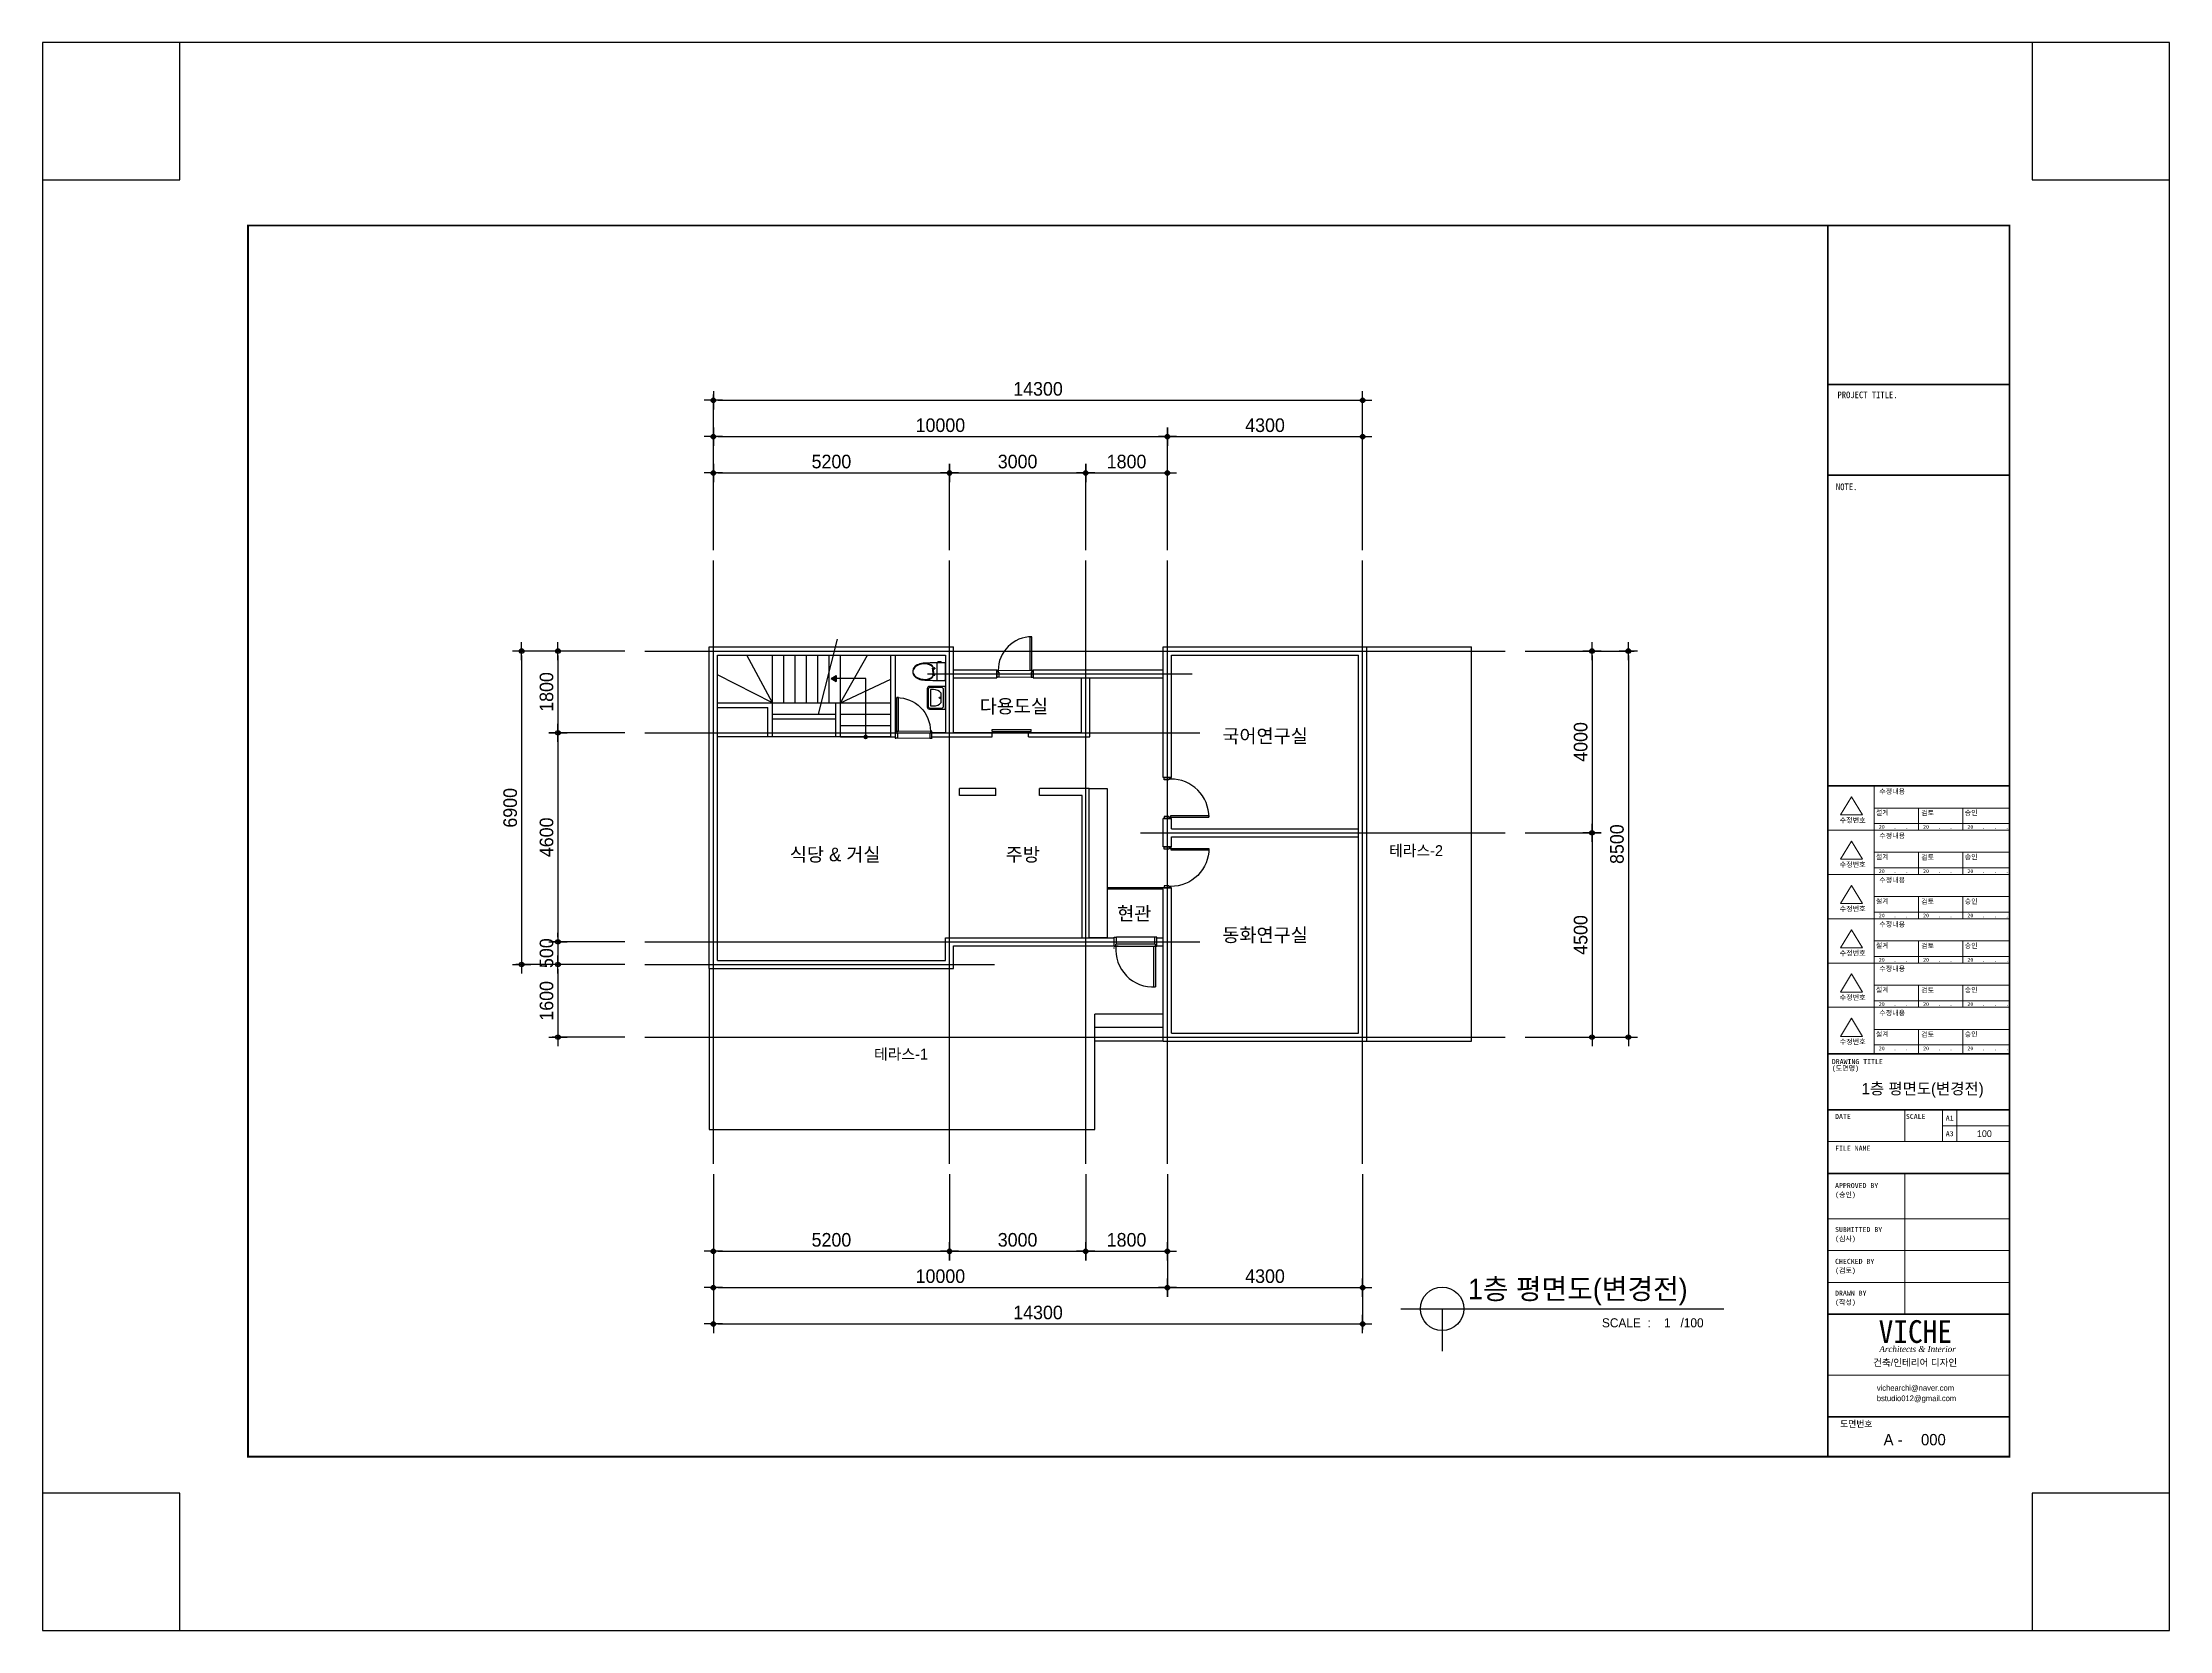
# Model space of a CAD drawing. Header units: millimetres. Extents: x 2237537 to 2823092, y 532110 to 734861.
# Drawn here: x 2514762 to 2561606, y 699904 to 734861 of the extents above; entities that cross this region are included whole.
import ezdxf
from ezdxf.enums import TextEntityAlignment as Align
from ezdxf.lldxf.tags import DXFTag

# ---------------------------------------------------------------- set-up
doc = ezdxf.new("R2010")
doc.units = ezdxf.units.MM
doc.header["$LTSCALE"] = 300
doc.header["$MEASUREMENT"] = 0
doc.layers.get('0').update_dxf_attribs({"lineweight": 0})
for name, color, linetype in [('2', 2, 'Continuous'), ('3', 3, 'Continuous'), ('6', 6, 'Continuous'), ("A'_CWAL", 2, 'Continuous'), ('A-SHT', 9, 'Continuous'), ('BOX-T1', 3, 'Continuous'), ('BOX-T2', 4, 'Continuous'), ('CEN', 1, 'CEN'), ('COL', 2, 'Continuous'), ('DIM', 7, 'Continuous'), ('FORM', 4, 'Continuous'), ('TEX', 3, 'Continuous'), ('TOILET', 6, 'Continuous'), ('WAL', 3, 'Continuous'), ('WID', 4, 'Continuous'), ('도면층4', 3, 'Continuous'), ('창호', 4, 'Continuous')]:
    doc.layers.add(name, color=color, linetype=linetype)
doc.layers.add('DOOR', color=6, linetype='Continuous', lineweight=9)
doc.layers.add('타이틀글자', color=7, linetype='Continuous', lineweight=13)
doc.styles.add('box3', font='Expo M.ttf')
doc.styles.add('box4', font='GulimChe.ttf')
doc.styles.add('doul2', font='TIMESI.TTF')
doc.styles.add('STYLE1', font='DotumChe.ttf')
doc.styles.add('울릉도', font='Expo M.ttf')
doc.styles.add('주열', font='Dotum.ttf')
doc.styles.add('타이틀', font='H2HDRM.TTF')
doc.styles.add('휴먼세엑스포', font='Dotum.ttf')
tags = doc.linetypes.add('CEN', pattern=[62, 60, -1, 0, -1]).pattern_tags.tags
tags[10:11] = [DXFTag(74, 4), DXFTag(75, 0), DXFTag(340, '0'), DXFTag(46, 1.0), DXFTag(50, 0.0), DXFTag(44, 0.0), DXFTag(45, 0.0)]
tags[8:9] = [DXFTag(74, 4), DXFTag(75, 0), DXFTag(340, '0'), DXFTag(46, 1.0), DXFTag(50, 0.0), DXFTag(44, 0.0), DXFTag(45, 0.0)]
tags[6:7] = [DXFTag(74, 4), DXFTag(75, 0), DXFTag(340, '0'), DXFTag(46, 1.0), DXFTag(50, 0.0), DXFTag(44, 0.0), DXFTag(45, 0.0)]
tags[4:5] = [DXFTag(74, 4), DXFTag(75, 0), DXFTag(340, '0'), DXFTag(46, 1.0), DXFTag(50, 0.0), DXFTag(44, 0.0), DXFTag(45, 0.0)]
doc.dimstyles.new('CPDIM1', dxfattribs={"dimtxt": 3, "dimasz": 1, "dimexe": 1.25, "dimexo": 1, "dimgap": 1, "dimtad": 1, "dimdec": 0, "dimzin": 1, "dimdsep": 46, "dimtxsty": '휴먼세엑스포', "dimblk1": 'Z_DOT', "dimblk2": 'Z_DOT', "dimsah": 1, "dimcen": 2.5, "dimadec": 0, "dimazin": 0, "dimtfac": 1, "dimtdec": 0, "dimtix": 1, "dimtmove": 2, "dimatfit": 3, "dimldrblk": 'Z_DOT', "dimfxl": 1, "dimtolj": 1, "dimtzin": 1, "dimarcsym": 0})

# ---------------------------------------------------------------- blocks, each defined once
blk = doc.blocks.new('Z_DOT')
at = {"layer": 'DIM', "color": 7}
for p, q in [((-2, 0), (2, 0)), ((0, -2), (0, 2))]:
    blk.add_line(p, q, dxfattribs=at)
for radius in [0.5, 0.25]:
    blk.add_circle((0, 0), radius, dxfattribs=at)
blk = doc.blocks.new('*D278')
at = {"layer": 'DEFPOINTS', "color": 0}
for p in [(2539537, 726185), (2529537, 723585), (2539537, 723585)]:
    blk.add_point(p, dxfattribs=at)
at = {"layer": 'DIM', "color": 0, "lineweight": -2}
for p, q in [((2529537, 723685), (2529537, 726310)), ((2529637, 726185), (2539437, 726185)), ((2539537, 723685), (2539537, 726310))]:
    blk.add_line(p, q, dxfattribs=at)
at = {"layer": 'DIM', "color": 0, "lineweight": -2, "xscale": 100, "yscale": 100, "zscale": 100, "rotation": 180}
blk.add_blockref('Z_DOT', (2529537, 726185), dxfattribs=at)
at = {"layer": 'DIM', "color": 0, "lineweight": -2, "xscale": 100, "yscale": 100, "zscale": 100}
blk.add_blockref('Z_DOT', (2539537, 726185), dxfattribs=at)
at = {"layer": 'DIM', "color": 0, "insert": (2534537, 726435), "char_height": 300, "attachment_point": 5, "style": '휴먼세엑스포'}
blk.add_mtext('\\A1;10000', dxfattribs=at)
blk = doc.blocks.new('*D279')
at = {"layer": 'DEFPOINTS', "color": 0}
for p in [(2543837, 726985), (2529537, 723585), (2543837, 723585)]:
    blk.add_point(p, dxfattribs=at)
at = {"layer": 'DIM', "color": 0, "lineweight": -2}
for p, q in [((2529537, 723685), (2529537, 727110)), ((2543837, 723685), (2543837, 727110)), ((2529637, 726985), (2543737, 726985))]:
    blk.add_line(p, q, dxfattribs=at)
at = {"layer": 'DIM', "color": 0, "lineweight": -2, "xscale": 100, "yscale": 100, "zscale": 100, "rotation": 180}
blk.add_blockref('Z_DOT', (2529537, 726985), dxfattribs=at)
at = {"layer": 'DIM', "color": 0, "lineweight": -2, "xscale": 100, "yscale": 100, "zscale": 100}
blk.add_blockref('Z_DOT', (2543837, 726985), dxfattribs=at)
at = {"layer": 'DIM', "color": 0, "insert": (2536687, 727235), "char_height": 300, "attachment_point": 5, "style": '휴먼세엑스포'}
blk.add_mtext('\\A1;14300', dxfattribs=at)
blk = doc.blocks.new('*D280')
at = {"layer": 'DEFPOINTS', "color": 0}
for p in [(2527684, 721464), (2525313, 714564), (2527684, 714564)]:
    blk.add_point(p, dxfattribs=at)
at = {"layer": 'DIM', "color": 0, "lineweight": -2}
for p, q in [((2527584, 721464), (2525188, 721464)), ((2525313, 721364), (2525313, 714664)), ((2527584, 714564), (2525188, 714564))]:
    blk.add_line(p, q, dxfattribs=at)
at = {"layer": 'DIM', "color": 0, "lineweight": -2, "xscale": 100, "yscale": 100, "zscale": 100}
for p, rotation in [((2525313, 721464), 90), ((2525313, 714564), 270)]:
    blk.add_blockref('Z_DOT', p, dxfattribs=dict(at, rotation=rotation))
at = {"layer": 'DIM', "color": 0, "insert": (2525063, 718014), "char_height": 300, "attachment_point": 5, "rotation": 90, "style": '휴먼세엑스포'}
blk.add_mtext('\\A1;6900', dxfattribs=at)
blk = doc.blocks.new('*D281')
at = {"layer": 'DEFPOINTS', "color": 0}
for p in [(2527684, 721464), (2526113, 719664), (2527684, 719664)]:
    blk.add_point(p, dxfattribs=at)
at = {"layer": 'DIM', "color": 0, "lineweight": -2}
for p, q in [((2527584, 721464), (2525988, 721464)), ((2526113, 721364), (2526113, 719764)), ((2527584, 719664), (2525988, 719664))]:
    blk.add_line(p, q, dxfattribs=at)
at = {"layer": 'DIM', "color": 0, "lineweight": -2, "xscale": 100, "yscale": 100, "zscale": 100}
for p, rotation in [((2526113, 721464), 90), ((2526113, 719664), 270)]:
    blk.add_blockref('Z_DOT', p, dxfattribs=dict(at, rotation=rotation))
at = {"layer": 'DIM', "color": 0, "insert": (2525863, 720564), "char_height": 300, "attachment_point": 5, "rotation": 90, "style": '휴먼세엑스포'}
blk.add_mtext('\\A1;1800', dxfattribs=at)
blk = doc.blocks.new('*D282')
at = {"layer": 'DEFPOINTS', "color": 0}
for p in [(2543837, 726185), (2539537, 723585), (2543837, 723585)]:
    blk.add_point(p, dxfattribs=at)
at = {"layer": 'DIM', "color": 0, "lineweight": -2}
for p, q in [((2539537, 723685), (2539537, 726310)), ((2539637, 726185), (2543737, 726185)), ((2543837, 723685), (2543837, 726310))]:
    blk.add_line(p, q, dxfattribs=at)
at = {"layer": 'DIM', "color": 0, "lineweight": -2, "xscale": 100, "yscale": 100, "zscale": 100, "rotation": 180}
blk.add_blockref('Z_DOT', (2539537, 726185), dxfattribs=at)
at = {"layer": 'DIM', "color": 0, "lineweight": -2, "xscale": 100, "yscale": 100, "zscale": 100}
blk.add_blockref('Z_DOT', (2543837, 726185), dxfattribs=at)
at = {"layer": 'DIM', "color": 0, "insert": (2541687, 726435), "char_height": 300, "attachment_point": 5, "style": '휴먼세엑스포'}
blk.add_mtext('\\A1;4300', dxfattribs=at)
blk = doc.blocks.new('*D283')
at = {"layer": 'DEFPOINTS', "color": 0}
for p in [(2527684, 719664), (2526113, 715064), (2527684, 715064)]:
    blk.add_point(p, dxfattribs=at)
at = {"layer": 'DIM', "color": 0, "lineweight": -2}
for p, q in [((2527584, 719664), (2525988, 719664)), ((2526113, 719564), (2526113, 715164)), ((2527584, 715064), (2525988, 715064))]:
    blk.add_line(p, q, dxfattribs=at)
at = {"layer": 'DIM', "color": 0, "lineweight": -2, "xscale": 100, "yscale": 100, "zscale": 100}
for p, rotation in [((2526113, 719664), 90), ((2526113, 715064), 270)]:
    blk.add_blockref('Z_DOT', p, dxfattribs=dict(at, rotation=rotation))
at = {"layer": 'DIM', "color": 0, "insert": (2525863, 717364), "char_height": 300, "attachment_point": 5, "rotation": 90, "style": '휴먼세엑스포'}
blk.add_mtext('\\A1;4600', dxfattribs=at)
blk = doc.blocks.new('*D284')
at = {"layer": 'DEFPOINTS', "color": 0}
for p in [(2534737, 725385), (2529537, 723585), (2534737, 723585)]:
    blk.add_point(p, dxfattribs=at)
at = {"layer": 'DIM', "color": 0, "lineweight": -2}
for p, q in [((2529537, 723685), (2529537, 725510)), ((2529637, 725385), (2534637, 725385)), ((2534737, 723685), (2534737, 725510))]:
    blk.add_line(p, q, dxfattribs=at)
at = {"layer": 'DIM', "color": 0, "lineweight": -2, "xscale": 100, "yscale": 100, "zscale": 100, "rotation": 180}
blk.add_blockref('Z_DOT', (2529537, 725385), dxfattribs=at)
at = {"layer": 'DIM', "color": 0, "lineweight": -2, "xscale": 100, "yscale": 100, "zscale": 100}
blk.add_blockref('Z_DOT', (2534737, 725385), dxfattribs=at)
at = {"layer": 'DIM', "color": 0, "insert": (2532137, 725635), "char_height": 300, "attachment_point": 5, "style": '휴먼세엑스포'}
blk.add_mtext('\\A1;5200', dxfattribs=at)
blk = doc.blocks.new('*D285')
at = {"layer": 'DEFPOINTS', "color": 0}
for p in [(2537737, 725385), (2534737, 723585), (2537737, 723585)]:
    blk.add_point(p, dxfattribs=at)
at = {"layer": 'DIM', "color": 0, "lineweight": -2}
for p, q in [((2534737, 723685), (2534737, 725510)), ((2534837, 725385), (2537637, 725385)), ((2537737, 723685), (2537737, 725510))]:
    blk.add_line(p, q, dxfattribs=at)
at = {"layer": 'DIM', "color": 0, "lineweight": -2, "xscale": 100, "yscale": 100, "zscale": 100, "rotation": 180}
blk.add_blockref('Z_DOT', (2534737, 725385), dxfattribs=at)
at = {"layer": 'DIM', "color": 0, "lineweight": -2, "xscale": 100, "yscale": 100, "zscale": 100}
blk.add_blockref('Z_DOT', (2537737, 725385), dxfattribs=at)
at = {"layer": 'DIM', "color": 0, "insert": (2536237, 725635), "char_height": 300, "attachment_point": 5, "style": '휴먼세엑스포'}
blk.add_mtext('\\A1;3000', dxfattribs=at)
blk = doc.blocks.new('*D286')
at = {"layer": 'DEFPOINTS', "color": 0}
for p in [(2527684, 715064), (2526113, 714564), (2527684, 714564)]:
    blk.add_point(p, dxfattribs=at)
at = {"layer": 'DIM', "color": 0, "lineweight": -2}
for p, q in [((2527584, 715064), (2525988, 715064)), ((2526113, 715164), (2526113, 715264)), ((2526113, 715064), (2526113, 714564)), ((2527584, 714564), (2525988, 714564)), ((2526113, 714464), (2526113, 714364))]:
    blk.add_line(p, q, dxfattribs=at)
at = {"layer": 'DIM', "color": 0, "lineweight": -2, "xscale": 100, "yscale": 100, "zscale": 100}
for p, rotation in [((2526113, 715064), 270), ((2526113, 714564), 90)]:
    blk.add_blockref('Z_DOT', p, dxfattribs=dict(at, rotation=rotation))
at = {"layer": 'DIM', "color": 0, "insert": (2525863, 714814), "char_height": 300, "attachment_point": 5, "rotation": 90, "style": '휴먼세엑스포'}
blk.add_mtext('\\A1;500', dxfattribs=at)
blk = doc.blocks.new('*D287')
at = {"layer": 'DEFPOINTS', "color": 0}
for p in [(2527684, 714564), (2526113, 712964), (2527684, 712964)]:
    blk.add_point(p, dxfattribs=at)
at = {"layer": 'DIM', "color": 0, "lineweight": -2}
for p, q in [((2527584, 714564), (2525988, 714564)), ((2526113, 714464), (2526113, 713064)), ((2527584, 712964), (2525988, 712964))]:
    blk.add_line(p, q, dxfattribs=at)
at = {"layer": 'DIM', "color": 0, "lineweight": -2, "xscale": 100, "yscale": 100, "zscale": 100}
for p, rotation in [((2526113, 714564), 90), ((2526113, 712964), 270)]:
    blk.add_blockref('Z_DOT', p, dxfattribs=dict(at, rotation=rotation))
at = {"layer": 'DIM', "color": 0, "insert": (2525863, 713764), "char_height": 300, "attachment_point": 5, "rotation": 90, "style": '휴먼세엑스포'}
blk.add_mtext('\\A1;1600', dxfattribs=at)
blk = doc.blocks.new('*D288')
at = {"layer": 'DEFPOINTS', "color": 0}
for p in [(2539537, 725385), (2537737, 723585), (2539537, 723585)]:
    blk.add_point(p, dxfattribs=at)
at = {"layer": 'DIM', "color": 0, "lineweight": -2}
for p, q in [((2537737, 723685), (2537737, 725510)), ((2537837, 725385), (2539437, 725385)), ((2539537, 723685), (2539537, 725510))]:
    blk.add_line(p, q, dxfattribs=at)
at = {"layer": 'DIM', "color": 0, "lineweight": -2, "xscale": 100, "yscale": 100, "zscale": 100, "rotation": 180}
blk.add_blockref('Z_DOT', (2537737, 725385), dxfattribs=at)
at = {"layer": 'DIM', "color": 0, "lineweight": -2, "xscale": 100, "yscale": 100, "zscale": 100}
blk.add_blockref('Z_DOT', (2539537, 725385), dxfattribs=at)
at = {"layer": 'DIM', "color": 0, "insert": (2538637, 725635), "char_height": 300, "attachment_point": 5, "style": '휴먼세엑스포'}
blk.add_mtext('\\A1;1800', dxfattribs=at)
blk = doc.blocks.new('*D289')
at = {"layer": 'DEFPOINTS', "color": 0}
for p in [(2547318, 721464), (2547318, 712964), (2549689, 712964)]:
    blk.add_point(p, dxfattribs=at)
at = {"layer": 'DIM', "color": 0, "lineweight": -2}
for p, q in [((2547418, 721464), (2549814, 721464)), ((2549689, 721364), (2549689, 713064)), ((2547418, 712964), (2549814, 712964))]:
    blk.add_line(p, q, dxfattribs=at)
at = {"layer": 'DIM', "color": 0, "lineweight": -2, "xscale": 100, "yscale": 100, "zscale": 100}
for p, rotation in [((2549689, 721464), 90), ((2549689, 712964), 270)]:
    blk.add_blockref('Z_DOT', p, dxfattribs=dict(at, rotation=rotation))
at = {"layer": 'DIM', "color": 0, "insert": (2549439, 717214), "char_height": 300, "attachment_point": 5, "rotation": 90, "style": '휴먼세엑스포'}
blk.add_mtext('\\A1;8500', dxfattribs=at)
blk = doc.blocks.new('*D290')
at = {"layer": 'DEFPOINTS', "color": 0}
for p in [(2547318, 721464), (2547318, 717464), (2548889, 717464)]:
    blk.add_point(p, dxfattribs=at)
at = {"layer": 'DIM', "color": 0, "lineweight": -2}
for p, q in [((2547418, 721464), (2549014, 721464)), ((2548889, 721364), (2548889, 717564)), ((2547418, 717464), (2549014, 717464))]:
    blk.add_line(p, q, dxfattribs=at)
at = {"layer": 'DIM', "color": 0, "lineweight": -2, "xscale": 100, "yscale": 100, "zscale": 100}
for p, rotation in [((2548889, 721464), 90), ((2548889, 717464), 270)]:
    blk.add_blockref('Z_DOT', p, dxfattribs=dict(at, rotation=rotation))
at = {"layer": 'DIM', "color": 0, "insert": (2548639, 719464), "char_height": 300, "attachment_point": 5, "rotation": 90, "style": '휴먼세엑스포'}
blk.add_mtext('\\A1;4000', dxfattribs=at)
blk = doc.blocks.new('*D291')
at = {"layer": 'DEFPOINTS', "color": 0}
for p in [(2547318, 717464), (2547318, 712964), (2548889, 712964)]:
    blk.add_point(p, dxfattribs=at)
at = {"layer": 'DIM', "color": 0, "lineweight": -2}
for p, q in [((2547418, 717464), (2549014, 717464)), ((2548889, 717364), (2548889, 713064)), ((2547418, 712964), (2549014, 712964))]:
    blk.add_line(p, q, dxfattribs=at)
at = {"layer": 'DIM', "color": 0, "lineweight": -2, "xscale": 100, "yscale": 100, "zscale": 100}
for p, rotation in [((2548889, 717464), 90), ((2548889, 712964), 270)]:
    blk.add_blockref('Z_DOT', p, dxfattribs=dict(at, rotation=rotation))
at = {"layer": 'DIM', "color": 0, "insert": (2548639, 715214), "char_height": 300, "attachment_point": 5, "rotation": 90, "style": '휴먼세엑스포'}
blk.add_mtext('\\A1;4500', dxfattribs=at)
blk = doc.blocks.new('*D292')
at = {"layer": 'DEFPOINTS', "color": 0}
for p in [(2529537, 710051), (2539537, 710051), (2539537, 707451)]:
    blk.add_point(p, dxfattribs=at)
at = {"layer": 'DIM', "color": 0, "lineweight": -2}
for p, q in [((2529537, 709951), (2529537, 707326)), ((2539537, 709951), (2539537, 707326)), ((2529637, 707451), (2539437, 707451))]:
    blk.add_line(p, q, dxfattribs=at)
at = {"layer": 'DIM', "color": 0, "lineweight": -2, "xscale": 100, "yscale": 100, "zscale": 100, "rotation": 180}
blk.add_blockref('Z_DOT', (2529537, 707451), dxfattribs=at)
at = {"layer": 'DIM', "color": 0, "lineweight": -2, "xscale": 100, "yscale": 100, "zscale": 100}
blk.add_blockref('Z_DOT', (2539537, 707451), dxfattribs=at)
at = {"layer": 'DIM', "color": 0, "insert": (2534537, 707701), "char_height": 300, "attachment_point": 5, "style": '휴먼세엑스포'}
blk.add_mtext('\\A1;10000', dxfattribs=at)
blk = doc.blocks.new('*D293')
at = {"layer": 'DEFPOINTS', "color": 0}
for p in [(2529537, 710051), (2543837, 710051), (2543837, 706651)]:
    blk.add_point(p, dxfattribs=at)
at = {"layer": 'DIM', "color": 0, "lineweight": -2}
for p, q in [((2529537, 709951), (2529537, 706526)), ((2543837, 709951), (2543837, 706526)), ((2529637, 706651), (2543737, 706651))]:
    blk.add_line(p, q, dxfattribs=at)
at = {"layer": 'DIM', "color": 0, "lineweight": -2, "xscale": 100, "yscale": 100, "zscale": 100, "rotation": 180}
blk.add_blockref('Z_DOT', (2529537, 706651), dxfattribs=at)
at = {"layer": 'DIM', "color": 0, "lineweight": -2, "xscale": 100, "yscale": 100, "zscale": 100}
blk.add_blockref('Z_DOT', (2543837, 706651), dxfattribs=at)
at = {"layer": 'DIM', "color": 0, "insert": (2536687, 706901), "char_height": 300, "attachment_point": 5, "style": '휴먼세엑스포'}
blk.add_mtext('\\A1;14300', dxfattribs=at)
blk = doc.blocks.new('*D294')
at = {"layer": 'DEFPOINTS', "color": 0}
for p in [(2539537, 710051), (2543837, 710051), (2543837, 707451)]:
    blk.add_point(p, dxfattribs=at)
at = {"layer": 'DIM', "color": 0, "lineweight": -2}
for p, q in [((2539537, 709951), (2539537, 707326)), ((2543837, 709951), (2543837, 707326)), ((2539637, 707451), (2543737, 707451))]:
    blk.add_line(p, q, dxfattribs=at)
at = {"layer": 'DIM', "color": 0, "lineweight": -2, "xscale": 100, "yscale": 100, "zscale": 100, "rotation": 180}
blk.add_blockref('Z_DOT', (2539537, 707451), dxfattribs=at)
at = {"layer": 'DIM', "color": 0, "lineweight": -2, "xscale": 100, "yscale": 100, "zscale": 100}
blk.add_blockref('Z_DOT', (2543837, 707451), dxfattribs=at)
at = {"layer": 'DIM', "color": 0, "insert": (2541687, 707701), "char_height": 300, "attachment_point": 5, "style": '휴먼세엑스포'}
blk.add_mtext('\\A1;4300', dxfattribs=at)
blk = doc.blocks.new('*D295')
at = {"layer": 'DEFPOINTS', "color": 0}
for p in [(2529537, 710051), (2534737, 710051), (2534737, 708251)]:
    blk.add_point(p, dxfattribs=at)
at = {"layer": 'DIM', "color": 0, "lineweight": -2}
for p, q in [((2529537, 709951), (2529537, 708126)), ((2534737, 709951), (2534737, 708126)), ((2529637, 708251), (2534637, 708251))]:
    blk.add_line(p, q, dxfattribs=at)
at = {"layer": 'DIM', "color": 0, "lineweight": -2, "xscale": 100, "yscale": 100, "zscale": 100, "rotation": 180}
blk.add_blockref('Z_DOT', (2529537, 708251), dxfattribs=at)
at = {"layer": 'DIM', "color": 0, "lineweight": -2, "xscale": 100, "yscale": 100, "zscale": 100}
blk.add_blockref('Z_DOT', (2534737, 708251), dxfattribs=at)
at = {"layer": 'DIM', "color": 0, "insert": (2532137, 708501), "char_height": 300, "attachment_point": 5, "style": '휴먼세엑스포'}
blk.add_mtext('\\A1;5200', dxfattribs=at)
blk = doc.blocks.new('*D296')
at = {"layer": 'DEFPOINTS', "color": 0}
for p in [(2534737, 710051), (2537737, 710051), (2537737, 708251)]:
    blk.add_point(p, dxfattribs=at)
at = {"layer": 'DIM', "color": 0, "lineweight": -2}
for p, q in [((2534737, 709951), (2534737, 708126)), ((2537737, 709951), (2537737, 708126)), ((2534837, 708251), (2537637, 708251))]:
    blk.add_line(p, q, dxfattribs=at)
at = {"layer": 'DIM', "color": 0, "lineweight": -2, "xscale": 100, "yscale": 100, "zscale": 100, "rotation": 180}
blk.add_blockref('Z_DOT', (2534737, 708251), dxfattribs=at)
at = {"layer": 'DIM', "color": 0, "lineweight": -2, "xscale": 100, "yscale": 100, "zscale": 100}
blk.add_blockref('Z_DOT', (2537737, 708251), dxfattribs=at)
at = {"layer": 'DIM', "color": 0, "insert": (2536237, 708501), "char_height": 300, "attachment_point": 5, "style": '휴먼세엑스포'}
blk.add_mtext('\\A1;3000', dxfattribs=at)
blk = doc.blocks.new('*D297')
at = {"layer": 'DEFPOINTS', "color": 0}
for p in [(2537737, 710051), (2539537, 710051), (2539537, 708251)]:
    blk.add_point(p, dxfattribs=at)
at = {"layer": 'DIM', "color": 0, "lineweight": -2}
for p, q in [((2537737, 709951), (2537737, 708126)), ((2539537, 709951), (2539537, 708126)), ((2537837, 708251), (2539437, 708251))]:
    blk.add_line(p, q, dxfattribs=at)
at = {"layer": 'DIM', "color": 0, "lineweight": -2, "xscale": 100, "yscale": 100, "zscale": 100, "rotation": 180}
blk.add_blockref('Z_DOT', (2537737, 708251), dxfattribs=at)
at = {"layer": 'DIM', "color": 0, "lineweight": -2, "xscale": 100, "yscale": 100, "zscale": 100}
blk.add_blockref('Z_DOT', (2539537, 708251), dxfattribs=at)
at = {"layer": 'DIM', "color": 0, "insert": (2538637, 708501), "char_height": 300, "attachment_point": 5, "style": '휴먼세엑스포'}
blk.add_mtext('\\A1;1800', dxfattribs=at)
blk = doc.blocks.new('FORM')
for p, q in [((156736, 34982), (156736, 34282)), ((157563, 34982), (157563, 34282)), ((157883, 34982), (157883, 34282)), ((155038, 34282), (159038, 34282)), ((157563, 34632), (159038, 34632)), ((156736, 33582), (156736, 30482)), ((155038, 32582), (159038, 32582)), ((155038, 31882), (159038, 31882)), ((155038, 31182), (159038, 31182))]:
    blk.add_line(p, q)
for points in [[(155561, 41874), (155320, 41473), (155801, 41473), (155561, 41874)], [(156063, 42115), (156063, 41140)], [(156063, 41627), (159038, 41627)], [(156063, 41286), (159038, 41286)], [(157039, 41627), (157039, 41140)], [(158014, 41627), (158014, 41140)], [(155038, 41140), (159038, 41140)], [(155038, 41140), (159038, 41140)], [(155561, 40899), (155320, 40497), (155801, 40497), (155561, 40899)], [(156063, 41140), (156063, 40164)], [(156063, 40652), (159038, 40652)], [(156063, 40311), (159038, 40311)], [(157039, 40652), (157039, 40164)], [(158014, 40652), (158014, 40164)], [(155038, 40164), (159038, 40164)], [(155038, 40164), (159038, 40164)], [(155561, 39924), (155320, 39522), (155801, 39522), (155561, 39924)], [(156063, 40164), (156063, 39189)], [(156063, 39677), (159038, 39677)], [(157039, 39677), (157039, 39189)], [(158014, 39677), (158014, 39189)], [(155038, 39189), (159038, 39189)], [(155038, 39189), (159038, 39189)], [(155561, 38948), (155320, 38547), (155801, 38547), (155561, 38948)], [(156063, 39335), (159038, 39335)], [(156063, 39189), (156063, 38214)], [(156063, 38702), (159038, 38702)], [(157039, 38702), (157039, 38214)], [(158014, 38702), (158014, 38214)], [(155038, 38214), (159038, 38214)], [(155038, 38214), (159038, 38214)], [(155561, 37973), (155320, 37571), (155801, 37571), (155561, 37973)], [(156063, 38360), (159038, 38360)], [(156063, 38214), (156063, 37239)], [(156063, 37726), (159038, 37726)], [(157039, 37726), (157039, 37239)], [(158014, 37726), (158014, 37239)], [(155038, 37239), (159038, 37239)], [(155038, 37239), (159038, 37239)], [(156063, 37385), (159038, 37385)], [(156063, 37239), (156063, 36213)], [(155561, 36998), (155320, 36596), (155801, 36596), (155561, 36998)], [(156063, 36751), (159038, 36751)], [(157039, 36751), (157039, 36213)], [(158014, 36751), (158014, 36213)], [(156063, 36410), (159038, 36410)], [(155038, 29140), (159038, 29140)]]:
    blk.add_lwpolyline(points)
at = {"layer": 'A-SHT'}
blk.add_lwpolyline([(157038, 42115), (159038, 42115)], dxfattribs=at)
at = {"layer": 'FORM', "flags": 128}
blk.add_lwpolyline([(162564, 26543), (159542, 26543), (159542, 23521), (162564, 23521), (162564, 58478), (159542, 58478), (159542, 55456), (162564, 55456), (162564, 58478), (115719, 58478), (115719, 55456), (118742, 55456), (118742, 58478), (115719, 58478), (115719, 23521), (118742, 23521), (118742, 26543), (115719, 26543), (115719, 23521), (162564, 23521)], dxfattribs=at)
at = {"layer": 'FORM', "const_width": 37.8}
blk.add_lwpolyline([(120245, 27347), (120245, 54452), (159038, 54452), (159038, 27347)], close=True, dxfattribs=at)
at = {"layer": 'FORM'}
for points, const_width in [([(159038, 50952), (155038, 50952)], 37.5), ([(159038, 48952), (155038, 48952)], 37.5), ([(155038, 42115), (159038, 42115)], 37.5), ([(155038, 36213), (159038, 36213)], 37.5), ([(155038, 34982), (159038, 34982)], 37.5), ([(155038, 33582), (159038, 33582)], 37.1), ([(155038, 30482), (159038, 30482)], 37.1), ([(155038, 28225), (159038, 28225)], 37.5)]:
    blk.add_lwpolyline(points, dxfattribs=dict(at, const_width=const_width))
at = {"layer": 'BOX-T2', "style": 'box4'}
for s, height, p in [('PROJECT TITLE.', 146.29, (155914, 50649)), ('NOTE.', 146.3, (155454, 48625))]:
    blk.add_text(s, height=height, dxfattribs=at).set_placement(p, align=Align.CENTER)
for s, height, p in [('수정내용', 110.6, (156172, 41937)), ('수정번호', 110.6, (155301, 41303)), ('설계', 110.6, (156098, 41472)), ('20   .   .   .', 82.9, (156163, 41171)), ('검토', 110.6, (157097, 41464)), ('20   .   .   .', 82.9, (157138, 41171)), ('승인', 110.6, (158054, 41468)), ('20   .   .   .', 82.9, (158114, 41171)), ('수정내용', 110.6, (156172, 40962)), ('수정번호', 110.6, (155301, 40328)), ('설계', 110.6, (156098, 40496)), ('검토', 110.6, (157097, 40488)), ('승인', 110.6, (158054, 40493)), ('20   .   .   .', 82.9, (156163, 40195)), ('수정내용', 110.6, (156172, 39986)), ('20   .   .   .', 82.9, (157138, 40195)), ('20   .   .   .', 82.9, (158114, 40195)), ('수정번호', 110.6, (155301, 39353)), ('설계', 110.6, (156098, 39521)), ('검토', 110.6, (157097, 39513)), ('승인', 110.6, (158054, 39518)), ('20   .   .   .', 82.9, (156163, 39220)), ('수정내용', 110.6, (156172, 39011)), ('20   .   .   .', 82.9, (157138, 39220)), ('20   .   .   .', 82.9, (158114, 39220)), ('수정번호', 110.6, (155301, 38377)), ('설계', 110.6, (156098, 38546)), ('검토', 110.6, (157097, 38538)), ('승인', 110.6, (158054, 38542)), ('20   .   .   .', 82.9, (156163, 38245)), ('수정내용', 110.6, (156172, 38036)), ('20   .   .   .', 82.9, (157138, 38245)), ('20   .   .   .', 82.9, (158114, 38245)), ('수정번호', 110.6, (155301, 37402)), ('설계', 110.6, (156098, 37571)), ('검토', 110.6, (157097, 37563)), ('승인', 110.6, (158054, 37567)), ('20   .   .   .', 82.9, (156163, 37270)), ('수정내용', 110.6, (156172, 37061)), ('20   .   .   .', 82.9, (157138, 37270)), ('20   .   .   .', 82.9, (158114, 37270)), ('수정번호', 110.6, (155301, 36427)), ('설계', 110.6, (156098, 36595)), ('검토', 110.6, (157097, 36587)), ('승인', 110.6, (158054, 36592)), ('DRAWING TITLE', 110.59, (155127, 35989)), ('20   .   .   .', 82.9, (156163, 36294)), ('20   .   .   .', 82.9, (157138, 36294)), ('20   .   .   .', 82.9, (158114, 36294)), ('(도면명)', 110.6, (155127, 35843)), ('DATE', 110.6, (155199, 34781)), ('SCALE', 110.6, (156759, 34781)), ('A1', 110.6, (157637, 34746)), ('A3', 110.6, (157637, 34402)), ('FILE NAME', 110.6, (155199, 34081)), ('APPROVED BY', 110.59, (155199, 33260)), ('(승인)', 110.6, (155199, 33060)), ('SUBMITTED BY', 110.59, (155199, 32291)), ('(심사)', 110.6, (155199, 32091)), ('CHECKED BY', 110.6, (155199, 31591)), ('(검토)', 110.6, (155199, 31391)), ('DRAWN BY', 110.6, (155199, 30891)), ('(작성)', 110.6, (155199, 30691)), ('도면번호', 138.3, (155310, 28000))]:
    blk.add_text(s, height=height, dxfattribs=at).set_placement(p)

msp = doc.modelspace()

# ---------------------------------------------------------------- hatches: boundary and pattern name
at = {"layer": 'WID'}
h = msp.add_hatch(color=256, dxfattribs=at)
h.paths.add_polyline_path([(2532130, 720859), (2532244.3, 720859), (2532244.3, 720795)])
h.paths.add_polyline_path([(2532244.3, 720923), (2532244.3, 720859), (2532130, 720859)])

# ---------------------------------------------------------------- linework, layer by layer
at = {"ltscale": 10000}
for p, q in [((2535779.7, 720889.4), (2535779.7, 721039.4)), ((2535809.7, 721039.4), (2536549.7, 721039.4)), ((2536534.7, 720889.4), (2535824.7, 720889.4)), ((2534316.6, 719700), (2533576.6, 719700)), ((2533591.6, 719550), (2534301.6, 719550)), ((2534346.6, 719550), (2534346.6, 719700))]:
    msp.add_line(p, q, dxfattribs=at)
at = {"layer": '2'}
for p, q in [((2544675.2, 706985), (2551795, 706985)), ((2545586.8, 706985), (2545586.8, 706053.5))]:
    msp.add_line(p, q, dxfattribs=at)
msp.add_circle((2545586.8, 706985), 479.1, dxfattribs=at)
at = {"layer": '3'}
for p, q in [((2535779.7, 720889.4), (2535779.7, 720989.4)), ((2534346.6, 719550), (2534346.6, 719650))]:
    msp.add_line(p, q, dxfattribs=at)
at = {"layer": '6'}
for p, q in [((2543926.6, 721554.4), (2546236.6, 721554.4)), ((2546236.6, 712874.4), (2546236.6, 721554.4)), ((2530836.6, 720324.4), (2529626.6, 720941.6)), ((2530836.6, 720324.4), (2530273, 721374.4)), ((2530836.6, 720324.4), (2530836.6, 721374.4)), ((2531086.6, 720324.4), (2531086.6, 721374.4)), ((2531336.6, 720324.4), (2531336.6, 721374.4)), ((2531586.6, 720324.4), (2531586.6, 721374.4)), ((2531836.6, 720324.4), (2531836.6, 721374.4)), ((2532086.6, 720324.4), (2532086.6, 721374.4)), ((2532336.6, 720324.4), (2532336.6, 721374.4)), ((2532336.6, 720324.4), (2532931, 721374.4)), ((2532336.6, 720324.4), (2533446.6, 720843)), ((2530836.6, 720324.4), (2533436.6, 720324.4)), ((2532336.6, 720324.4), (2533446.6, 720324.4)), ((2532336.6, 720074.4), (2533446.6, 720074.4)), ((2530736.6, 719574.4), (2529626.6, 719574.4)), ((2533436.6, 719574.4), (2530836.6, 719574.4)), ((2532336.6, 719824.4), (2533446.6, 719824.4)), ((2532336.6, 719574.4), (2533446.6, 719574.4)), ((2539446.6, 716251), (2538211, 716251)), ((2539446.6, 716221), (2538211, 716221)), ((2529446.6, 714474.4), (2529446.6, 710935)), ((2539446.6, 713474.4), (2537935.4, 713474.4)), ((2537935.4, 710935), (2537935.4, 713474.4)), ((2539446.6, 713174.4), (2537935.4, 713174.4)), ((2539446.6, 712874.4), (2537935.4, 712874.4)), ((2543926.6, 712874.4), (2546236.6, 712874.4)), ((2529446.6, 710935), (2537935.4, 710935))]:
    msp.add_line(p, q, dxfattribs=at)
msp.add_lwpolyline([(2537811.6, 718438), (2538211, 718438), (2538211, 715154.4), (2537811.6, 715154.4)], close=True, dxfattribs=at)
at = {"layer": "A'_CWAL"}
for p, q in [((2529446.6, 721554.4), (2534826.6, 721554.4)), ((2529446.6, 714474.4), (2529446.6, 721554.4)), ((2534826.6, 719674.4), (2534826.6, 721554.4)), ((2539446.6, 721554.4), (2543926.6, 721554.4)), ((2539446.6, 718677.9), (2539446.6, 721554.4)), ((2543926.6, 712874.4), (2543926.6, 721554.4)), ((2529626.6, 721374.4), (2534646.6, 721374.4)), ((2529626.6, 714654.4), (2529626.6, 721374.4)), ((2533446.6, 719574.4), (2533446.6, 721374.4)), ((2533546.6, 719674.4), (2533546.6, 721374.4)), ((2534646.6, 721374.4), (2534646.6, 719674.4)), ((2534826.6, 721054.4), (2535779.7, 721054.4)), ((2535779.7, 721054.4), (2535779.7, 720874.4)), ((2536579.7, 721054.4), (2536579.7, 720874.4)), ((2536579.7, 721054.4), (2539446.6, 721054.4)), ((2539626.6, 721374.4), (2543746.6, 721374.4)), ((2539626.6, 718677.9), (2539626.6, 721374.4)), ((2543746.6, 713054.4), (2543746.6, 721374.4)), ((2534826.6, 720874.4), (2535779.7, 720874.4)), ((2536579.7, 720874.4), (2539446.6, 720874.4)), ((2537646.6, 719674.4), (2537646.6, 720874.4)), ((2537826.6, 719574.4), (2537826.6, 720874.4)), ((2529626.6, 720324.4), (2530836.6, 720324.4)), ((2529626.6, 720224.4), (2530736.6, 720224.4)), ((2530736.6, 719574.4), (2530736.6, 720224.4)), ((2530836.6, 719574.4), (2530836.6, 720324.4)), ((2530836.6, 720074.4), (2532236.6, 720074.4)), ((2532236.6, 719574.4), (2532236.6, 720324.4)), ((2532236.6, 720324.4), (2532336.6, 720324.4)), ((2532336.6, 719574.4), (2532336.6, 720324.4)), ((2530836.6, 719574.4), (2530736.6, 719574.4)), ((2530836.6, 719974.4), (2532236.6, 719974.4)), ((2532336.6, 719574.4), (2532236.6, 719574.4)), ((2533446.6, 719574.4), (2533546.6, 719574.4)), ((2534346.6, 719674.4), (2534646.6, 719674.4)), ((2534346.6, 719574.4), (2535677, 719574.4)), ((2534826.6, 719674.4), (2535677, 719674.4)), ((2535677, 719574.4), (2535677, 719674.4)), ((2536477, 719574.4), (2536477, 719674.4)), ((2536477, 719674.4), (2537646.6, 719674.4)), ((2536477, 719574.4), (2537826.6, 719574.4)), ((2539446.6, 717151), (2539446.6, 717777.9)), ((2539626.6, 717554.4), (2539626.6, 717777.9)), ((2539626.6, 717554.4), (2543746.6, 717554.4)), ((2539626.6, 717374.4), (2543746.6, 717374.4)), ((2539626.6, 717151), (2539626.6, 717374.4)), ((2539446.6, 712874.4), (2539446.6, 716251)), ((2539626.6, 713054.4), (2539626.6, 716251)), ((2534646.6, 714654.4), (2534646.6, 715154.4)), ((2534646.6, 715154.4), (2538367.1, 715154.4)), ((2534826.6, 714474.4), (2534826.6, 714974.4)), ((2534826.6, 714974.4), (2538367.1, 714974.4)), ((2538367.1, 714989.4), (2538367.1, 715169.4)), ((2539302.1, 714964.4), (2539302.1, 715164.4)), ((2539302.1, 715154.4), (2539446.6, 715154.4)), ((2539302.1, 714974.4), (2539446.6, 714974.4)), ((2529446.6, 714474.4), (2534826.6, 714474.4)), ((2529626.6, 714654.4), (2534646.6, 714654.4)), ((2539626.6, 713054.4), (2543746.6, 713054.4)), ((2539446.6, 712874.4), (2543926.6, 712874.4))]:
    msp.add_line(p, q, dxfattribs=at)
at = {"layer": 'CEN'}
for p, q in [((2529536.6, 710179.3), (2529536.6, 723456.6)), ((2534736.6, 710179.3), (2534736.6, 723456.6)), ((2537736.6, 710179.3), (2537736.6, 723456.6)), ((2539536.6, 710179.3), (2539536.6, 723456.6)), ((2543836.6, 710179.3), (2543836.6, 723456.6)), ((2528027.4, 721464.4), (2546974.6, 721464.4)), ((2534251.1, 720964.4), (2540078.8, 720964.4)), ((2528027.4, 719664.4), (2540254.4, 719664.4)), ((2538947.2, 717464.4), (2546974.6, 717464.4)), ((2528027.4, 715064.4), (2540254.4, 715064.4)), ((2528027.4, 714564.4), (2535728.5, 714564.4)), ((2528027.4, 712964.4), (2546974.6, 712964.4))]:
    msp.add_line(p, q, dxfattribs=at)
at = {"layer": 'COL', "ltscale": 10000}
for p, q in [((2539626.6, 718677.9), (2539446.6, 718677.9)), ((2539626.6, 717777.9), (2539446.6, 717777.9)), ((2539626.6, 717151), (2539446.6, 717151)), ((2539626.6, 716251), (2539446.6, 716251))]:
    msp.add_line(p, q, dxfattribs=at)
at = {"layer": 'DOOR'}
for p, q in [((2533546.6, 719550), (2533546.6, 719530)), ((2534346.6, 719550), (2534346.6, 719530))]:
    msp.add_line(p, q, dxfattribs=at)
at = {"layer": 'FORM', "const_width": 37.5}
msp.add_lwpolyline([(2554080.4, 703729.6), (2554080.4, 730834.7)], dxfattribs=at)
at = {"layer": 'TOILET', "ltscale": 20}
for p, q in [((2534360.1, 721121), (2534360.1, 721137)), ((2534361.5, 721082), (2534415.5, 721082)), ((2534361.5, 720942), (2534415.5, 720942)), ((2534363.6, 721076.5), (2534363.6, 721091)), ((2534363.6, 720947.5), (2534363.6, 720933)), ((2534365.6, 721093), (2534409.6, 721093)), ((2534365.6, 721074.5), (2534386.6, 721074.5)), ((2534365.6, 720949.5), (2534386.6, 720949.5)), ((2534374.6, 721061), (2534374.6, 721108)), ((2534374.6, 720963), (2534374.6, 720916)), ((2534375.6, 721074), (2534379.6, 721074)), ((2534375.6, 720950), (2534379.6, 720950)), ((2534376.6, 721059), (2534379.6, 721059)), ((2534376.6, 720965), (2534379.6, 720965)), ((2534381.6, 721061), (2534381.6, 721072)), ((2534381.6, 721071), (2534409.6, 721071)), ((2534381.6, 721012), (2534381.6, 721057)), ((2534381.6, 721012), (2534381.6, 720967)), ((2534381.6, 720963), (2534381.6, 720952)), ((2534381.6, 720953), (2534409.6, 720953)), ((2534411.6, 721091), (2534411.6, 721073)), ((2534411.6, 720933), (2534411.6, 720951)), ((2534477, 721207), (2534477, 721222.6)), ((2534487, 721232.6), (2534546.2, 721232.6)), ((2534556.2, 721207), (2534556.2, 721222.6)), ((2534360.1, 720903), (2534360.1, 720887)), ((2534365.6, 720931), (2534409.6, 720931)), ((2538367.1, 714919.6), (2538367.1, 714939.6))]:
    msp.add_line(p, q, dxfattribs=at)
for points in [[(2534210.6, 721196.8, 0.037987), (2534106.1, 721177.5, 0.1094725), (2533971.6, 721108.1, 0.1259179), (2533935.3, 721057.8)], [(2534210.6, 720827.2, -0.037987), (2534106.1, 720846.5, -0.1094725), (2533971.6, 720916, -0.1259179), (2533935.3, 720966.2)], [(2534203.1, 720827, 0.0180711), (2534253.9, 720822.7, 0.0119651), (2534493.1, 720817), (2534626.8, 720817, 0.4142136), (2534646.6, 720836.8), (2534646.6, 721012), (2534646.6, 721187.2, 0.4142136), (2534626.8, 721207), (2534493.1, 721207, 0.0119651), (2534253.9, 721201.3, 0.0180711), (2534203.1, 721197, 0.0180711)], [(2534479.5, 721207, 0.4036498), (2534459.5, 721187.7, 0.0083708), (2534456.6, 721012, 0.0083708), (2534459.5, 720836.4, 0.4036498), (2534479.5, 720817)], [(2534372.6, 720929.4, -0.2891997), (2534371.9, 720928.3, -0.2891997)]]:
    msp.add_lwpolyline(points, format="xyb", dxfattribs=at)
for points in [[(2534372.6, 721012), (2534372.6, 721074.5)], [(2534372.6, 721012), (2534372.6, 720949.5)]]:
    msp.add_lwpolyline(points, dxfattribs=at)
for points in [[(2534246.6, 720635.4), (2534246.6, 720235.4, 0.4142136), (2534296.6, 720185.4), (2534646.6, 720185.4), (2534646.6, 720685.4), (2534296.6, 720685.4, 0.4142136)], [(2534266.6, 720615.4), (2534266.6, 720255.4, 0.4142136), (2534316.6, 720205.4), (2534556.6, 720205.4, 0.4142136), (2534606.6, 720255.4), (2534606.6, 720615.4, 0.4142136), (2534556.6, 720665.4), (2534316.6, 720665.4, 0.4142136)], [(2534316.6, 720615.4), (2534316.6, 720255.4), (2534381.6, 720255.4, 0.2307526), (2534556.6, 720330.4), (2534556.6, 720540.4, 0.2307526), (2534381.6, 720615.4)]]:
    msp.add_lwpolyline(points, format="xyb", close=True, dxfattribs=at)
for centre, radius in [((2534396.6, 721082), 12.5), ((2534396.6, 720942), 12.5), ((2534396.6, 721082), 8), ((2534396.6, 721082), 8), ((2534396.6, 720942), 8), ((2534396.6, 720942), 8), ((2534528, 720435.4), 15)]:
    msp.add_circle(centre, radius, dxfattribs=at)
for centre, radius, start, end in [((2534039.5, 721012.8), 110.2, 158.02656, 180.40484), ((2534039.5, 721011.2), 110.2, 179.59516, 201.97344), ((2533944.8, 721065.2), 11.2, 154.16101, 189.63638), ((2533944.8, 720958.8), 11.2, 170.36362, 205.83899), ((2533955, 721066.3), 21.4, 187.8034, 214.83931), ((2533955, 720957.8), 21.4, 145.16069, 172.1966), ((2534057.9, 721010.5), 136.9, 139.74159, 154.16101), ((2534057.9, 721013.6), 136.9, 205.83899, 220.25841), ((2534146.2, 720942), 237, 102.29264, 151.78518), ((2534146.2, 721082), 237, 208.21482, 257.70736), ((2534148.6, 720938.2), 252.8, 112.68263, 140.53224), ((2534193.9, 720785.9), 411.1, 89.48643, 110.32538), ((2534207.3, 720661.1), 524.4, 90.27077, 102.28325), ((2534199.9, 720953.3), 243.7, 48.91582, 90.54561), ((2534200.7, 720951.8), 233.7, 41.93351, 88.98948), ((2534365.6, 721091), 2, 90, 180), ((2534365.6, 721076.5), 2, 180, 270), ((2534365.6, 720947.5), 2, 90, 180), ((2534376.6, 721061), 2, 180, 270), ((2534376.6, 720963), 2, 90, 180), ((2534379.6, 721072), 2, 0, 90), ((2534379.6, 721061), 2, 270, 0), ((2534379.6, 721057), 2, 0, 90), ((2534379.6, 720967), 2, 270, 0), ((2534379.6, 720963), 2, 0, 90), ((2534379.6, 720952), 2, 270, 0), ((2534409.6, 721091), 2, 0, 90), ((2534409.6, 721073), 2, 270, 0), ((2534409.6, 720951), 2, 0, 90), ((2534487, 721222.6), 10, 90, 180), ((2534546.2, 721222.6), 10, 0, 90), ((2534148.6, 721085.8), 252.8, 219.46776, 247.31737), ((2534193.9, 721238.1), 411.1, 249.67462, 270.51357), ((2534207.3, 721362.9), 524.4, 257.71675, 269.72923), ((2534199.9, 721070.7), 243.7, 269.45439, 311.08418), ((2534200.7, 721072.2), 233.7, 271.01052, 318.06649), ((2534365.6, 720933), 2, 180, 270), ((2534409.6, 720933), 2, 270, 0)]:
    msp.add_arc(centre, radius, start, end, dxfattribs=at)
at = {"layer": 'WAL'}
for p, q in [((2539611.6, 718677.9), (2539461.6, 718677.9)), ((2539611.6, 717777.9), (2539461.6, 717777.9)), ((2539611.6, 717151), (2539461.6, 717151)), ((2539611.6, 716251), (2539461.6, 716251))]:
    msp.add_line(p, q, dxfattribs=at)
at = {"layer": 'WID'}
for p, q in [((2531852, 720074.4), (2532267, 721730)), ((2532130, 720859), (2532244.3, 720923)), ((2532891.6, 720859), (2532130, 720859)), ((2532130, 720859), (2532244.3, 720795)), ((2532244.3, 720923), (2532244.3, 720795)), ((2532891.6, 719574.4), (2532891.6, 720859)), ((2535677, 719693.4), (2535677, 719738.4)), ((2535677, 719738.4), (2536538, 719738.4)), ((2535677, 719693.4), (2536538, 719693.4)), ((2536538, 719693.4), (2536538, 719738.4)), ((2534954, 718288), (2534954, 718438)), ((2535761, 718438), (2534954, 718438)), ((2535761, 718288), (2534954, 718288)), ((2535761, 718288), (2535761, 718438)), ((2537811.6, 718438), (2536723, 718438)), ((2536723, 718288), (2536723, 718438)), ((2537661.6, 718288), (2536723, 718288)), ((2537661.6, 715154.4), (2537661.6, 718288)), ((2537811.6, 715154.4), (2537811.6, 718438))]:
    msp.add_line(p, q, dxfattribs=at)
for points in [[(2536549.7, 721039.4), (2536549.7, 721779.4, 0.4142136), (2535809.7, 721039.4, 0.4142136)], [(2533576.6, 719700), (2533576.6, 720440, -0.4142136), (2534316.6, 719700, -0.4142136)], [(2539611.6, 717807.9), (2540451.6, 717807.9, 0.4142136), (2539611.6, 718647.9, 0.4142136)], [(2539611.6, 717121), (2540451.6, 717121, -0.4142136), (2539611.6, 716281, -0.4142136)]]:
    msp.add_lwpolyline(points, format="xyb", dxfattribs=at)
for points in [[(2536549.7, 721039.4), (2536514.7, 721039.4), (2536514.7, 721779.4), (2536549.7, 721779.4)], [(2533576.6, 719700), (2533611.6, 719700), (2533611.6, 720440), (2533576.6, 720440)], [(2539611.6, 717807.9), (2539611.6, 717842.9), (2540451.6, 717842.9), (2540451.6, 717807.9)], [(2539611.6, 717121), (2539611.6, 717086), (2540451.6, 717086), (2540451.6, 717121)]]:
    msp.add_lwpolyline(points, dxfattribs=at)
for points in [[(2535779.7, 721039.4), (2535809.7, 721039.4), (2535809.7, 720999.4), (2535824.7, 720999.4), (2535824.7, 720944.4), (2535824.7, 720889.4), (2535779.7, 720889.4)], [(2536579.7, 721039.4), (2536549.7, 721039.4), (2536549.7, 720999.4), (2536534.7, 720999.4), (2536534.7, 720944.4), (2536534.7, 720889.4), (2536579.7, 720889.4)], [(2533546.6, 719700), (2533576.6, 719700), (2533576.6, 719660), (2533591.6, 719660), (2533591.6, 719605), (2533591.6, 719550), (2533546.6, 719550)], [(2534346.6, 719700), (2534316.6, 719700), (2534316.6, 719660), (2534301.6, 719660), (2534301.6, 719605), (2534301.6, 719550), (2534346.6, 719550)], [(2539611.6, 718677.9), (2539611.6, 718647.9), (2539571.6, 718647.9), (2539571.6, 718632.9), (2539516.6, 718632.9), (2539461.6, 718632.9), (2539461.6, 718677.9)], [(2539611.6, 717777.9), (2539611.6, 717807.9), (2539571.6, 717807.9), (2539571.6, 717822.9), (2539516.6, 717822.9), (2539461.6, 717822.9), (2539461.6, 717777.9)], [(2539611.6, 717151), (2539611.6, 717121), (2539571.6, 717121), (2539571.6, 717106), (2539516.6, 717106), (2539461.6, 717106), (2539461.6, 717151)], [(2539611.6, 716251), (2539611.6, 716281), (2539571.6, 716281), (2539571.6, 716296), (2539516.6, 716296), (2539461.6, 716296), (2539461.6, 716251)]]:
    msp.add_lwpolyline(points, close=True, dxfattribs=at)
at = {"layer": 'WID', "const_width": 50}
msp.add_lwpolyline([(2532916.6, 719574.4, -1), (2532866.6, 719574.4, -1)], format="xyb", close=True, dxfattribs=at)
at = {"layer": '창호'}
for p, q in [((2538367.1, 715164.4), (2538402.1, 715164.4)), ((2538367.1, 714964.4), (2538367.1, 715164.4)), ((2538367.1, 714964.4), (2538367.1, 715164.4)), ((2538367.1, 715006.9), (2538367.1, 715164.4)), ((2538367.1, 714964.4), (2538367.1, 715164.4)), ((2538367.1, 714964.4), (2538367.1, 715164.4)), ((2538367.1, 715164.4), (2538397.1, 715164.4)), ((2538367.1, 714964.4), (2538367.1, 715164.4)), ((2538367.1, 714964.4), (2538402.1, 714964.4)), ((2538397.1, 714964.4), (2538367.1, 714964.4)), ((2538397.1, 715164.4), (2538412.1, 715164.4)), ((2538397.1, 714964.4), (2538397.1, 715008.9)), ((2538412.1, 715008.9), (2538397.1, 715008.9)), ((2538402.1, 714964.4), (2538447.1, 714964.4)), ((2538412.1, 715008.9), (2538412.1, 715164.4)), ((2538412.1, 715008.9), (2538412.1, 715164.4)), ((2539227.1, 714964.4), (2539272.1, 714964.4)), ((2539227.1, 714964.4), (2539227.1, 714069.4)), ((2539257.1, 715008.9), (2539257.1, 715164.4)), ((2539272.1, 715164.4), (2539257.1, 715164.4)), ((2539257.1, 715008.9), (2539272.1, 715008.9)), ((2539302.1, 715164.4), (2539272.1, 715164.4)), ((2539272.1, 714964.4), (2539272.1, 715008.9)), ((2539272.1, 714964.4), (2539272.1, 714070.6)), ((2539272.1, 714964.4), (2539302.1, 714964.4))]:
    msp.add_line(p, q, dxfattribs=at)
at = {"layer": '창호', "color": 9}
for p, q in [((2538452.1, 714964.4), (2538402.1, 714964.4)), ((2539257.1, 715164.4), (2538412.1, 715164.4)), ((2539257.1, 715008.9), (2538412.1, 715008.9)), ((2538452.1, 714964.4), (2539272.1, 714964.4))]:
    msp.add_line(p, q, dxfattribs=at)
at = {"layer": '창호'}
msp.add_arc((2539221.7, 714891.9), 822.9, 174.94163, 273.50786, dxfattribs=at)

# ---------------------------------------------------------------- block references
msp.add_blockref('FORM', (2399042.5, 676382.5))

# ---------------------------------------------------------------- texts
at = {"color": 6, "style": 'STYLE1'}
msp.add_text('VICHE', height=500, dxfattribs=at).set_placement((2555201.1, 706233.6))
at = {"layer": '2', "style": '휴먼세엑스포'}
for s, height, p in [('1층 평면도(변경전)', 450, (2546157.6, 707421.2)), ('SCALE  :    1   /100', 200, (2549106.9, 706676.1))]:
    msp.add_text(s, height=height, dxfattribs=at).set_placement(p, align=Align.MIDDLE_LEFT)
at = {"layer": 'BOX-T1', "style": 'box3'}
msp.add_text('건축/인테리어 디자인', height=150, dxfattribs=at).set_placement((2555080.6, 705725.7))
for s, p in [('vichearchi@naver.com', (2555160.9, 705141.9)), ('bstudio012@gmail.com', (2555160.9, 704913.9))]:
    msp.add_text(s, height=125, dxfattribs=at).set_placement(p, align=Align.BOTTOM_LEFT)
at = {"layer": 'COL', "style": '타이틀'}
msp.add_text('1층 평면도(변경전)', height=250, dxfattribs=at).set_placement((2554827.7, 711706.1))
at = {"layer": 'TEX', "style": '주열'}
for s, height, p in [('100', 150, (2557366.9, 710764.8)), ('A - ', 250, (2555310.7, 703978.7)), ('000', 250, (2556134.2, 703978.7))]:
    msp.add_text(s, height=height, dxfattribs=at).set_placement(p)
at = {"layer": '도면층4', "color": 3, "style": 'doul2'}
msp.add_text('Architects & Interior', height=131.868, dxfattribs=at).set_placement((2555217.6, 706098.7), align=Align.MIDDLE_LEFT)
at = {"layer": '타이틀글자', "style": '울릉도'}
for s, height, p in [('다용도실', 300, (2535402, 720100)), ('국어연구실', 300, (2540746, 719445)), ('테라스-2', 240, (2544419, 716951)), ('식당 & 거실', 300, (2531220.1, 716836.7)), ('주방', 300, (2535974, 716836.7)), ('현관', 300, (2538429, 715538)), ('동화연구실', 300, (2540746, 715064.4)), ('테라스-1', 240, (2533076, 712472))]:
    msp.add_text(s, height=height, dxfattribs=at).set_placement(p)

# ---------------------------------------------------------------- dimensions: what is measured, and where the dimension line sits
at = {"layer": 'DIM'}
for base, p1, p2, picture, middle in [((2543836.6, 726985), (2529536.6, 723585), (2543836.6, 723585), '*D279', (2536686.6, 727235.2)), ((2539536.6, 726185), (2529536.6, 723585), (2539536.6, 723585), '*D278', (2534536.6, 726435.2)), ((2543836.6, 726185), (2539536.6, 723585), (2543836.6, 723585), '*D282', (2541686.6, 726435.2)), ((2534736.6, 725385), (2529536.6, 723585), (2534736.6, 723585), '*D284', (2532136.6, 725635.2)), ((2537736.6, 725385), (2534736.6, 723585), (2537736.6, 723585), '*D285', (2536236.6, 725635.2)), ((2539536.6, 725385), (2537736.6, 723585), (2539536.6, 723585), '*D288', (2538636.6, 725635.2)), ((2539536.6, 707450.9), (2529536.6, 710050.9), (2539536.6, 710050.9), '*D292', (2534536.6, 707701.1)), ((2543836.6, 706650.9), (2529536.6, 710050.9), (2543836.6, 710050.9), '*D293', (2536686.6, 706901.1)), ((2534736.6, 708250.9), (2529536.6, 710050.9), (2534736.6, 710050.9), '*D295', (2532136.6, 708501.1)), ((2537736.6, 708250.9), (2534736.6, 710050.9), (2537736.6, 710050.9), '*D296', (2536236.6, 708501.1)), ((2539536.6, 708250.9), (2537736.6, 710050.9), (2539536.6, 710050.9), '*D297', (2538636.6, 708501.1)), ((2543836.6, 707450.9), (2539536.6, 710050.9), (2543836.6, 710050.9), '*D294', (2541686.6, 707701.1))]:
    dim = msp.add_linear_dim(base=base, p1=p1, p2=p2, dimstyle='CPDIM1', override={"dimscale": 100}, dxfattribs=at)
    dim.commit()
    dim.dimension.update_dxf_attribs({"geometry": picture, "text_midpoint": middle})
for base, p1, p2, picture, middle in [((2525313.2, 714564.4), (2527684.1, 721464.4), (2527684.1, 714564.4), '*D280', (2525063, 718014.4)), ((2526113.2, 719664.4), (2527684.1, 721464.4), (2527684.1, 719664.4), '*D281', (2525863, 720564.4)), ((2549688.8, 712964.4), (2547317.9, 721464.4), (2547317.9, 712964.4), '*D289', (2549438.6, 717214.4)), ((2548888.8, 717464.4), (2547317.9, 721464.4), (2547317.9, 717464.4), '*D290', (2548638.6, 719464.4)), ((2526113.2, 715064.4), (2527684.1, 719664.4), (2527684.1, 715064.4), '*D283', (2525863, 717364.4)), ((2548888.8, 712964.4), (2547317.9, 717464.4), (2547317.9, 712964.4), '*D291', (2548638.6, 715214.4)), ((2526113.2, 714564.4), (2527684.1, 715064.4), (2527684.1, 714564.4), '*D286', (2525863, 714814.4)), ((2526113.2, 712964.4), (2527684.1, 714564.4), (2527684.1, 712964.4), '*D287', (2525863, 713764.4))]:
    dim = msp.add_linear_dim(base=base, p1=p1, p2=p2, angle=90, dimstyle='CPDIM1', override={"dimscale": 100}, dxfattribs=at)
    dim.commit()
    dim.dimension.update_dxf_attribs({"geometry": picture, "text_midpoint": middle})

doc.saveas('drawing.dxf')
